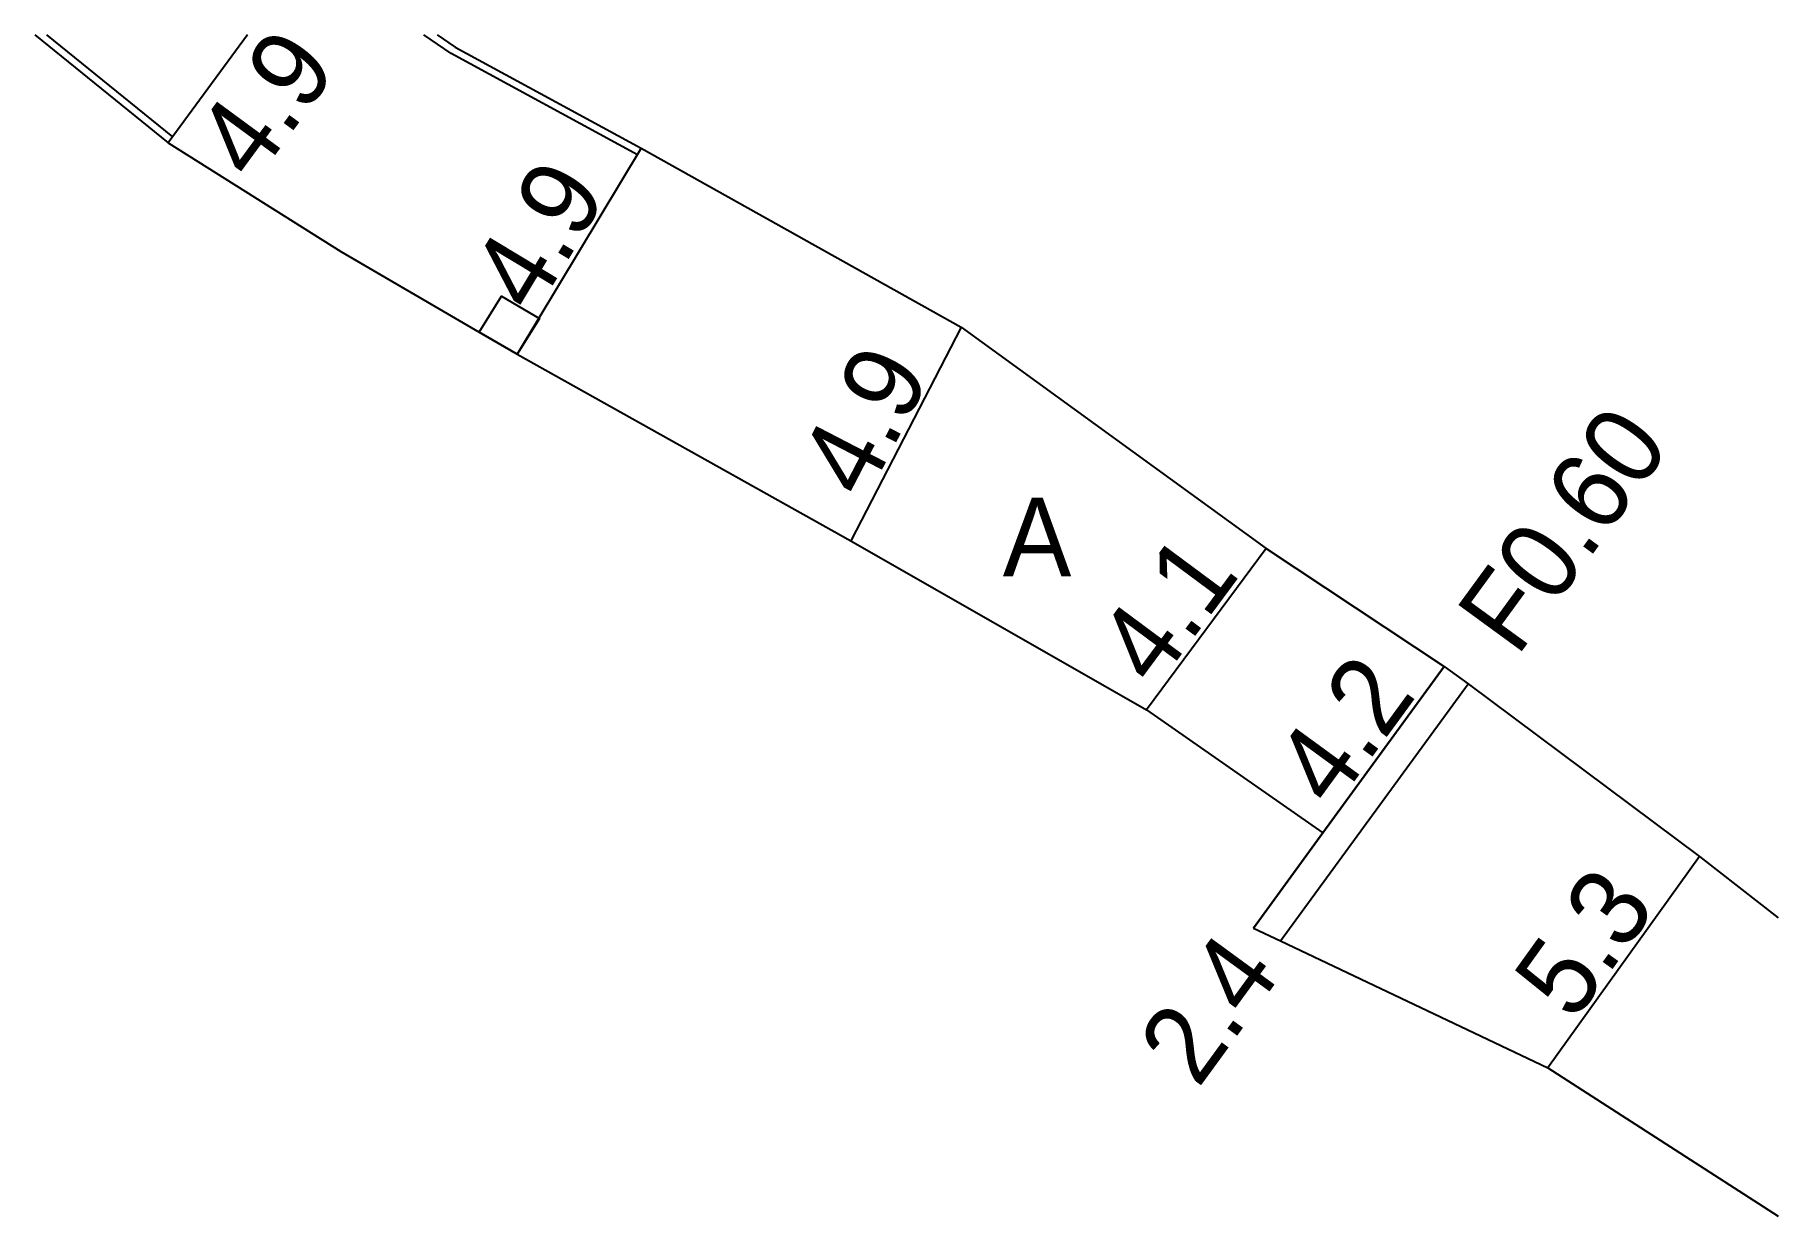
# Model space of a CAD drawing. Header units: metres. Extents: x -24000 to -21600, y -108000 to -105000.
# Drawn here: x -23235.54 to -23200, y -105624.07 to -105600 of the extents above; entities that cross this region are included whole.
import ezdxf

# ---------------------------------------------------------------- set-up
doc = ezdxf.new("R2010")
doc.units = ezdxf.units.M
doc.header["$LTSCALE"] = 2.5
for name, color, linetype in [('側溝・桝', 7, 'Continuous'), ('幅員', 7, 'Continuous'), ('歩道・分離帯・安全施設', 7, 'Continuous'), ('舗装', 7, 'Continuous'), ('道路', 7, 'Continuous')]:
    doc.layers.add(name, color=color, linetype=linetype)
doc.styles.get("Standard").update_dxf_attribs({"font": ''})
doc.styles.get('Standard').set_extended_font_data('@MS PGothic')

msp = doc.modelspace()

# ---------------------------------------------------------------- texts
at = {"layer": '側溝・桝'}
msp.add_text('F0.60', height=1.6, rotation=53.8623, dxfattribs=at).set_placement((-23205.326, -105612.7))
at = {"layer": '幅員'}
for s, rotation, p in [('4.9', 53.6847, (-23231.068, -105603.035)), ('4.9', 58.9193, (-23225.354, -105605.729)), ('4.9', 62.6245, (-23218.602, -105609.508)), ('4.1', 53.4382, (-23212.689, -105613.338)), ('4.2', 53.8623, (-23209.068, -105615.803)), ('5.3', 54.2943, (-23204.165, -105620.139)), ('2.4', 53.8623, (-23211.826, -105621.492))]:
    msp.add_text(s, height=1.6, rotation=rotation, dxfattribs=at).set_placement(p)
at = {"layer": '舗装'}
msp.add_text('A', height=1.6, dxfattribs=at).set_placement((-23215.805, -105611.032))

# ---------------------------------------------------------------- linework, layer by layer
at = {"layer": '側溝・桝'}
msp.add_lwpolyline([(-23226.48, -105606.058), (-23226.022, -105605.328), (-23225.249, -105605.778), (-23225.707, -105606.509)], close=True, dxfattribs=at)
for points in [[(-23209.282, -105616.266), (-23206.805, -105612.874)], [(-23210.145, -105618.466), (-23206.321, -105613.228)]]:
    msp.add_lwpolyline(points, dxfattribs=at)
at = {"layer": '幅員'}
for points in [[(-23231.203, -105600), (-23232.818, -105602.198)], [(-23223.177, -105602.312), (-23225.707, -105606.509)], [(-23216.651, -105605.958), (-23218.904, -105610.309)], [(-23210.435, -105610.466), (-23212.877, -105613.759)], [(-23206.805, -105612.874), (-23209.282, -105616.266)], [(-23210.697, -105618.204), (-23209.282, -105616.266)], [(-23201.603, -105616.746), (-23204.696, -105621.05)]]:
    msp.add_lwpolyline(points, dxfattribs=at)
at = {"layer": '歩道・分離帯・安全施設'}
for points in [[(-23235.299, -105600), (-23232.731, -105602.076), (-23232.729, -105602.077)], [(-23223.249, -105602.444), (-23227.05, -105600.377), (-23227.605, -105600)]]:
    msp.add_lwpolyline(points, dxfattribs=at)
at = {"layer": '道路'}
for points in [[(-23235.537, -105600), (-23232.818, -105602.198), (-23229.302, -105604.416), (-23226.48, -105606.058), (-23225.707, -105606.509), (-23218.904, -105610.309), (-23212.877, -105613.759), (-23209.282, -105616.266), (-23210.697, -105618.204)], [(-23227.338, -105600), (-23226.972, -105600.249), (-23223.177, -105602.312)], [(-23223.177, -105602.312), (-23216.651, -105605.958), (-23210.435, -105610.466), (-23206.805, -105612.874), (-23206.321, -105613.228), (-23201.603, -105616.746), (-23200, -105617.996)], [(-23210.697, -105618.204), (-23210.145, -105618.466), (-23204.696, -105621.05), (-23200, -105624.075)]]:
    msp.add_lwpolyline(points, dxfattribs=at)

msp.set_redraw_order([(e.dxf.handle, doc.entitydb.next_handle()) for e in msp.query("TEXT MTEXT ATTDEF DIMENSION ARC_DIMENSION")])  # texts and dimensions are drawn at this point

doc.saveas('drawing.dxf')
